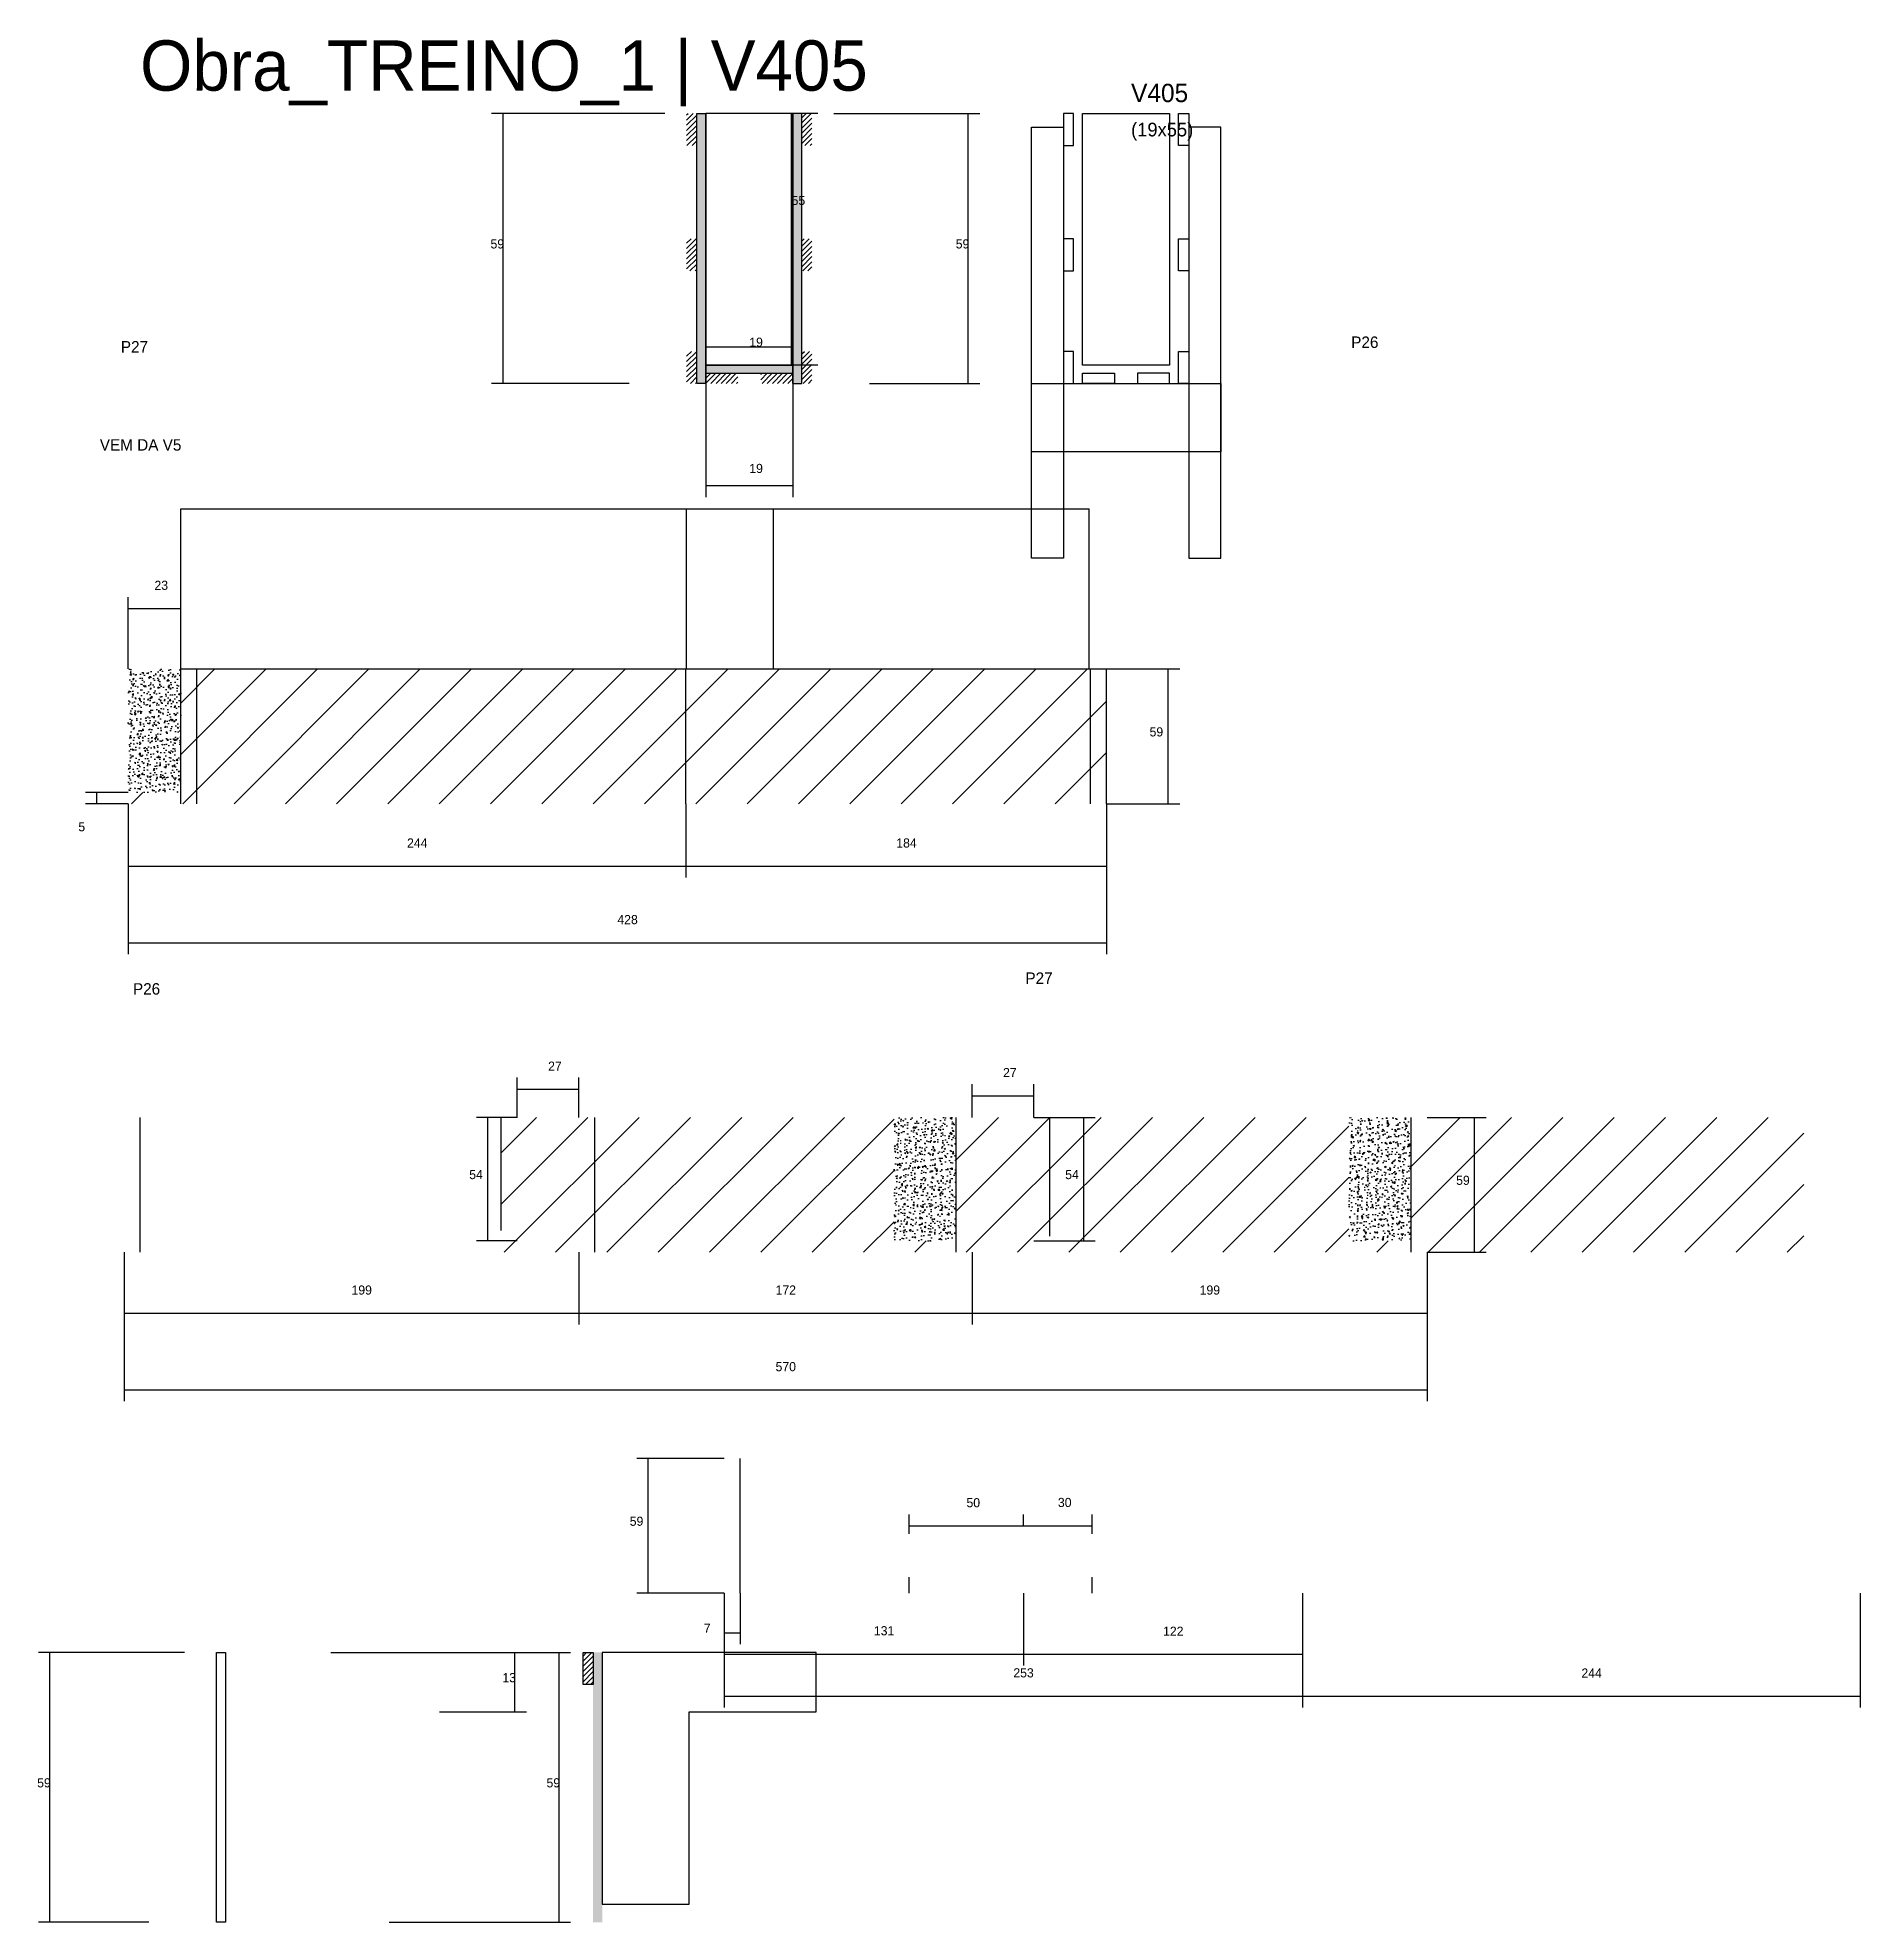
# Model space of a CAD drawing. Header units: metres. Extents: x -132 to 34800, y -36000 to 1848.
# Drawn here: x 11635 to 12432, y -4461 to -3637 of the extents above; entities that cross this region are included whole.
import ezdxf

# ---------------------------------------------------------------- set-up
doc = ezdxf.new("R2010")
doc.units = ezdxf.units.M
for name, color, linetype in [('CONCRETO', 251, 'Continuous'), ('COTA', 4, 'Continuous'), ('Cota Seção (2x)', 4, 'Continuous'), ('Hachura', 253, 'Continuous'), ('LABEL_ID', 3, 'Continuous'), ('Madeira', 126, 'Continuous'), ('NOMENCLATURA', 7, 'Continuous'), ('Painéis', 200, 'Continuous'), ('REAPROVEITAMENTO', 251, 'Continuous'), ('SARR_2.2x7', 40, 'Continuous'), ('SARR_3.5x7', 81, 'Continuous'), ('SARR_EDITAR', 141, 'Continuous'), ('Texto Seção', 7, 'Continuous')]:
    doc.layers.add(name, color=color, linetype=linetype)

msp = doc.modelspace()

# ---------------------------------------------------------------- texts
at = {"layer": 'COTA'}
for s, p in [('59', (11833.3, -3729)), ('59', (12036.8, -3729)), ('19', (11946.5, -3827.2)), ('59', (12121.6, -3942.4)), ('244', (11796.8, -3991)), ('184', (12010.8, -3991)), ('428', (11888.8, -4024.5)), ('27', (11858.5, -4088.6)), ('27', (12057.5, -4091.4)), ('54', (11824, -4136)), ('54', (12084.7, -4136)), ('59', (12255.7, -4138.5)), ('199', (11772.5, -4186.5)), ('172', (11958, -4186.5)), ('199', (12143.5, -4186.5)), ('570', (11958, -4220)), ('50', (12041.5, -4279.5)), ('7', (11926.6, -4334.4)), ('131', (12001, -4335.5)), ('122', (12127.5, -4335.7)), ('13', (11838.5, -4356)), ('59', (11635, -4402)), ('59', (11857.8, -4402))]:
    msp.add_text(s, height=4, dxfattribs=at).set_placement(p)
at = {"layer": 'Cota Seção (2x)'}
for s, p in [('55', (11965, -3710)), ('19', (11946.5, -3772)), ('23', (11686.3, -3878.3)), ('5', (11653, -3983.9)), ('30', (12081.5, -4279.4)), ('59', (11894.2, -4287.6)), ('253', (12062, -4353.9)), ('244', (12310.5, -4354))]:
    msp.add_text(s, height=4, dxfattribs=at).set_placement(p)
at = {"layer": 'LABEL_ID'}
msp.add_text('Obra_TREINO_1 | V405', height=22, dxfattribs=at).set_placement((11680, -3660))
at = {"layer": 'NOMENCLATURA'}
for s, p in [('P27', (11671.6, -3774.5)), ('P26', (12209.8, -3772.5)), ('P27', (12067.3, -4050.6)), ('P26', (11676.9, -4055.3))]:
    msp.add_text(s, height=5, dxfattribs=at).set_placement(p)
at = {"layer": 'Texto Seção'}
for s, height, p in [('V405', 8, (12113.5, -3665)), ('(19x55)', 6, (12113.5, -3680)), ('VEM DA V5', 5, (11662.4, -3817.4))]:
    msp.add_text(s, height=height, dxfattribs=at).set_placement(p)

# ---------------------------------------------------------------- hatches: boundary and pattern name
at = {"layer": 'COTA'}
h = msp.add_hatch(dxfattribs=at)
h.set_pattern_fill('AR-CONC', scale=0.03)
h.paths.add_polyline_path([(11697.8, -3912.9), (11674.8, -3912.9), (11674.8, -3912.9), (11674.8, -3966.9), (11674.8, -3966.9), (11697.8, -3966.9), (11697.8, -3966.9), (11697.8, -3912.9)])
h = msp.add_hatch(dxfattribs=at)
h.set_pattern_fill('AR-CONC', scale=0.03)
h.paths.add_polyline_path([(12036.8, -4109), (12009.8, -4109), (12009.8, -4163), (12036.8, -4163)])
h = msp.add_hatch(dxfattribs=at)
h.set_pattern_fill('AR-CONC', scale=0.03)
h.paths.add_polyline_path([(12235.8, -4111.2), (12235.8, -4109), (12208.8, -4109), (12208.8, -4163), (12235.8, -4163)])
at = {"layer": 'Hachura'}
h = msp.add_hatch(dxfattribs=at)
h.set_pattern_fill('ANSI31', scale=0.5)
h.paths.add_polyline_path([(11919.1, -3684), (11923.5, -3684), (11923.5, -3684), (11923.5, -3670), (11923.5, -3670), (11919.1, -3670), (11919.1, -3670), (11919.1, -3684)])
h = msp.add_hatch(color=8, dxfattribs=at)
h.dxf.hatch_style = 1
h.paths.add_polyline_path([(11927.5, -3670), (11923.5, -3670), (11923.5, -3670), (11923.5, -3788), (11923.5, -3788), (11927.5, -3788), (11927.5, -3788), (11927.5, -3670)])
h = msp.add_hatch(color=8, dxfattribs=at)
h.dxf.hatch_style = 1
h.paths.add_polyline_path([(11969.5, -3670), (11965.5, -3670), (11965.5, -3670), (11965.5, -3788), (11965.5, -3788), (11969.5, -3788), (11969.5, -3788), (11969.5, -3670)])
h = msp.add_hatch(dxfattribs=at)
h.set_pattern_fill('ANSI31', scale=0.5)
h.paths.add_polyline_path([(11973.9, -3684), (11969.5, -3684), (11969.5, -3684), (11969.5, -3670), (11969.5, -3670), (11973.9, -3670), (11973.9, -3670), (11973.9, -3684)])
h = msp.add_hatch(dxfattribs=at)
h.set_pattern_fill('ANSI31', scale=0.5)
h.paths.add_polyline_path([(11919.1, -3738.8), (11923.5, -3738.8), (11923.5, -3738.8), (11923.5, -3724.8), (11923.5, -3724.8), (11919.1, -3724.8), (11919.1, -3724.8), (11919.1, -3738.8)])
h = msp.add_hatch(dxfattribs=at)
h.set_pattern_fill('ANSI31', scale=0.5)
h.paths.add_polyline_path([(11973.9, -3738.8), (11969.5, -3738.8), (11969.5, -3738.8), (11969.5, -3724.8), (11969.5, -3724.8), (11973.9, -3724.8), (11973.9, -3724.8), (11973.9, -3738.8)])
h = msp.add_hatch(dxfattribs=at)
h.set_pattern_fill('ANSI31', scale=0.5)
h.paths.add_polyline_path([(11919.1, -3788), (11923.5, -3788), (11923.5, -3788), (11923.5, -3774), (11923.5, -3774), (11919.1, -3774), (11919.1, -3774), (11919.1, -3788)])
h = msp.add_hatch(dxfattribs=at)
h.set_pattern_fill('ANSI31', scale=0.5)
h.paths.add_polyline_path([(11973.9, -3788), (11969.5, -3788), (11969.5, -3788), (11969.5, -3774), (11969.5, -3774), (11973.9, -3774), (11973.9, -3774), (11973.9, -3788)])
h = msp.add_hatch(color=8, dxfattribs=at)
h.dxf.hatch_style = 1
h.paths.add_polyline_path([(11965.5, -3783.6), (11965.5, -3780), (11965.5, -3780), (11927.5, -3780), (11927.5, -3780), (11927.5, -3783.6), (11927.5, -3783.6), (11965.5, -3783.6)])
h = msp.add_hatch(dxfattribs=at)
h.set_pattern_fill('ANSI31', scale=0.5)
h.paths.add_polyline_path([(11927.5, -3788), (11927.5, -3783.6), (11927.5, -3783.6), (11941.5, -3783.6), (11941.5, -3783.6), (11941.5, -3788), (11941.5, -3788), (11927.5, -3788)])
h = msp.add_hatch(dxfattribs=at)
h.set_pattern_fill('ANSI31', scale=0.5)
h.paths.add_polyline_path([(11965.5, -3788), (11965.5, -3783.6), (11965.5, -3783.6), (11951.5, -3783.6), (11951.5, -3783.6), (11951.5, -3788), (11951.5, -3788), (11965.5, -3788)])
h = msp.add_hatch(dxfattribs=at)
h.set_pattern_fill('ANSI31', scale=0.5)
h.paths.add_polyline_path([(11878.2, -4357), (11873.8, -4357), (11873.8, -4357), (11873.8, -4343), (11873.8, -4343), (11878.2, -4343), (11878.2, -4343), (11878.2, -4357)])
h = msp.add_hatch(color=8, dxfattribs=at)
h.dxf.hatch_style = 1
h.paths.add_polyline_path([(11878.2, -4343), (11882.2, -4343), (11882.2, -4343), (11882.2, -4461), (11882.2, -4461), (11878.2, -4461), (11878.2, -4461), (11878.2, -4343)])
at = {"layer": 'REAPROVEITAMENTO'}
h = msp.add_hatch(dxfattribs=at)
h.set_pattern_fill('ANSI31', scale=5)
h.paths.add_polyline_path([(11697.8, -3966.9), (11674.8, -3966.9), (11674.8, -3966.9), (11674.8, -3971.9), (11674.8, -3971.9), (11918.8, -3971.9), (11918.8, -3971.9), (11918.8, -3912.9), (11918.8, -3912.9), (11697.8, -3912.9), (11697.8, -3912.9), (11697.8, -3966.9)])
h = msp.add_hatch(dxfattribs=at)
h.set_pattern_fill('ANSI31', scale=5)
h.paths.add_polyline_path([(12102.8, -3971.9), (12102.8, -3912.9), (12102.8, -3912.9), (11918.8, -3912.9), (11918.8, -3912.9), (11918.8, -3971.9), (11918.8, -3971.9), (12102.8, -3971.9)])
h = msp.add_hatch(dxfattribs=at)
h.set_pattern_fill('ANSI31', scale=5)
h.paths.add_polyline_path([(12009.8, -4163), (12009.8, -4109), (12009.8, -4109), (11837.8, -4109), (11837.8, -4109), (11837.8, -4168), (11837.8, -4168), (12036.8, -4168), (12036.8, -4168), (12036.8, -4163), (12036.8, -4163), (12009.8, -4163)])
h = msp.add_hatch(dxfattribs=at)
h.set_pattern_fill('ANSI31', scale=5)
h.paths.add_polyline_path([(12208.8, -4168), (12208.8, -4109), (12208.8, -4109), (12036.8, -4109), (12036.8, -4109), (12036.8, -4168), (12036.8, -4168), (12208.8, -4168)])
h = msp.add_hatch(dxfattribs=at)
h.set_pattern_fill('ANSI31', scale=5)
h.paths.add_polyline_path([(12235.8, -4163), (12208.8, -4163), (12208.8, -4163), (12208.8, -4168), (12208.8, -4168), (12407.8, -4168), (12407.8, -4168), (12407.8, -4109), (12407.8, -4109), (12235.8, -4109), (12235.8, -4109), (12235.8, -4163)])

# ---------------------------------------------------------------- linework, layer by layer
at = {"layer": 'CONCRETO'}
for points in [[(11927.5, -3780), (11965.5, -3780), (11965.5, -3670), (11927.5, -3670)], [(12092.3, -3670), (12092.3, -3670), (12130.3, -3670), (12130.3, -3698), (12130.3, -3698), (12130.3, -3780), (12092.3, -3780), (12092.3, -3670)], [(11975.8, -4369), (11975.8, -4343), (11920.2, -4343), (11920.2, -4343), (11882.2, -4343), (11882.2, -4453), (11920.2, -4453), (11920.2, -4369)]]:
    msp.add_lwpolyline(points, close=True, dxfattribs=at)
at = {"layer": 'COTA'}
for p, q in [((11909.5, -3670), (11833.8, -3670)), ((11838.8, -3788), (11838.8, -3670)), ((11983.5, -3670), (12047.3, -3670)), ((12042.3, -3788), (12042.3, -3670)), ((11893.9, -3788), (11833.8, -3788)), ((11927.5, -3788), (11927.5, -3837.7)), ((11965.5, -3788), (11965.5, -3837.7)), ((11999.1, -3788), (12047.3, -3788)), ((11927.5, -3832.7), (11965.5, -3832.7)), ((12102.8, -3912.9), (12134.8, -3912.9)), ((12129.8, -3971.9), (12129.8, -3912.9)), ((11674.8, -3971.9), (11674.8, -4004.1)), ((11674.8, -3971.9), (11674.8, -4037.6)), ((11918.8, -3971.9), (11918.8, -4004.1)), ((11918.8, -3971.9), (11918.8, -4004.1)), ((12102.8, -3971.9), (12102.8, -4004.1)), ((12102.8, -3971.9), (12102.8, -4037.6)), ((12102.8, -3971.9), (12134.8, -3971.9)), ((11674.8, -3999.1), (11918.8, -3999.1)), ((11918.8, -3999.1), (12102.8, -3999.1)), ((11674.8, -4032.6), (12102.8, -4032.6)), ((11845, -4109), (11845, -4091.6)), ((11872, -4109), (11872, -4091.6)), ((12044, -4109), (12044, -4094.5)), ((12071, -4109), (12071, -4094.5)), ((11845, -4096.6), (11872, -4096.6)), ((12044, -4099.5), (12071, -4099.5)), ((11845, -4109), (11827.1, -4109)), ((11832.1, -4163), (11832.1, -4109)), ((12071, -4109), (12097.8, -4109)), ((12092.8, -4163), (12092.8, -4109)), ((12243, -4109), (12268.8, -4109)), ((12263.8, -4168), (12263.8, -4109)), ((11673, -4168), (11673, -4199.6)), ((11673, -4168), (11673, -4233.1)), ((11845, -4163), (11827.1, -4163)), ((11872, -4168), (11872, -4199.6)), ((11872, -4168), (11872, -4199.6)), ((12044, -4168), (12044, -4199.6)), ((12044, -4168), (12044, -4199.6)), ((12071, -4163), (12097.8, -4163)), ((12243, -4168), (12243, -4199.6)), ((12243, -4168), (12243, -4233.1)), ((12243, -4168), (12268.8, -4168)), ((11673, -4194.6), (11872, -4194.6)), ((11872, -4194.6), (12044, -4194.6)), ((12044, -4194.6), (12243, -4194.6)), ((11673, -4228.1), (12243, -4228.1)), ((12016.5, -4287.6), (12016.5, -4282.6)), ((12066.5, -4287.6), (12066.5, -4282.6)), ((12016.5, -4287.6), (12066.5, -4287.6)), ((11935.5, -4317.1), (11935.5, -4348.7)), ((11935.5, -4317.1), (11935.5, -4339.4)), ((11942.5, -4317.1), (11942.5, -4339.4)), ((12066.5, -4317.1), (12066.5, -4348.7)), ((12066.5, -4317.1), (12066.5, -4348.7)), ((12188.5, -4317.1), (12188.5, -4348.7)), ((11935.5, -4334.4), (11942.5, -4334.4)), ((11699.4, -4343), (11635.5, -4343)), ((11640.5, -4461), (11640.5, -4343)), ((11763.4, -4343), (11868.3, -4343)), ((11811, -4343), (11849, -4343)), ((11844, -4369), (11844, -4343)), ((11863.3, -4461), (11863.3, -4343)), ((11935.5, -4343.7), (12066.5, -4343.7)), ((12066.5, -4343.7), (12188.5, -4343.7)), ((11811, -4369), (11849, -4369)), ((11683.8, -4461), (11635.5, -4461)), ((11789, -4461), (11868.3, -4461))]:
    msp.add_line(p, q, dxfattribs=at)
at = {"layer": 'Cota Seção (2x)'}
for p, q in [((11976.5, -3670), (11960, -3670)), ((11965, -3780), (11965, -3670)), ((11927.5, -3788), (11927.5, -3767)), ((11927.5, -3772), (11965.5, -3772)), ((11965.5, -3788), (11965.5, -3767)), ((11976.5, -3780), (11960, -3780)), ((11674.8, -3912.9), (11674.8, -3881.5)), ((11697.8, -3912.9), (11697.8, -3881.5)), ((11674.8, -3886.5), (11697.8, -3886.5)), ((11674.8, -3966.9), (11656.1, -3966.9)), ((11674.8, -3971.9), (11656.1, -3971.9)), ((11661.1, -3971.9), (11661.1, -3966.9)), ((11935.5, -4258.1), (11897.3, -4258.1)), ((11902.3, -4317.1), (11902.3, -4258.1)), ((12066.5, -4287.6), (12066.5, -4282.6)), ((12096.5, -4287.6), (12096.5, -4282.6)), ((12066.5, -4287.6), (12096.5, -4287.6)), ((11935.5, -4317.1), (11897.3, -4317.1)), ((11935.5, -4317.1), (11935.5, -4367.1)), ((12188.5, -4317.1), (12188.5, -4367.1)), ((12188.5, -4317.1), (12188.5, -4367.1)), ((12432.5, -4317.1), (12432.5, -4367.1)), ((11935.5, -4362.1), (12188.5, -4362.1)), ((12188.5, -4362.1), (12432.5, -4362.1))]:
    msp.add_line(p, q, dxfattribs=at)
at = {"layer": 'Madeira'}
for points in [[(12083.9, -3684), (12088.3, -3684), (12088.3, -3670), (12083.9, -3670)], [(12138.7, -3684), (12134.3, -3684), (12134.3, -3670), (12138.7, -3670)], [(12083.9, -3738.8), (12088.3, -3738.8), (12088.3, -3724.8), (12083.9, -3724.8)], [(12138.7, -3738.8), (12134.3, -3738.8), (12134.3, -3724.8), (12138.7, -3724.8)], [(12083.9, -3788), (12088.3, -3788), (12088.3, -3774), (12083.9, -3774)], [(12138.7, -3788), (12134.3, -3788), (12134.3, -3774), (12138.7, -3774)], [(12092.3, -3788), (12092.3, -3783.6), (12106.3, -3783.6), (12106.3, -3788)], [(12130.3, -3788), (12130.3, -3783.6), (12116.3, -3783.6), (12116.3, -3788)], [(11878.2, -4357), (11873.8, -4357), (11873.8, -4343), (11878.2, -4343)]]:
    msp.add_lwpolyline(points, close=True, dxfattribs=at)
at = {"layer": 'Painéis'}
for p, q in [((11927.5, -3788), (11927.5, -3670)), ((11965.5, -3788), (11965.5, -3670)), ((11927.5, -3780), (11965.5, -3780)), ((11927.5, -3783.6), (11927.5, -3780)), ((11965.5, -3783.6), (11965.5, -3780)), ((11697.8, -3842.9), (11919.1, -3842.9)), ((11697.8, -3912.9), (11697.8, -3842.9)), ((11919.1, -3912.9), (11919.1, -3842.9)), ((11919.1, -3842.9), (11957.1, -3842.9)), ((11919.1, -3912.9), (11919.1, -3842.9)), ((11957.1, -3912.9), (11957.1, -3842.9)), ((11957.1, -3842.9), (12095.1, -3842.9)), ((11957.1, -3912.9), (11957.1, -3842.9)), ((12095.1, -3912.9), (12095.1, -3842.9)), ((11697.8, -3912.9), (12102.8, -3912.9)), ((11697.8, -3966.9), (11697.8, -3912.9)), ((11697.8, -3912.9), (11919.1, -3912.9)), ((11918.8, -3971.9), (11918.8, -3912.9)), ((11919.1, -3912.9), (11957.1, -3912.9)), ((11957.1, -3912.9), (12095.1, -3912.9)), ((12102.8, -3971.9), (12102.8, -3912.9))]:
    msp.add_line(p, q, dxfattribs=at)
for points in [[(11923.5, -3670), (11927.5, -3670), (11927.5, -3788), (11923.5, -3788)], [(11969.5, -3670), (11965.5, -3670), (11965.5, -3788), (11969.5, -3788)], [(11965.5, -3783.6), (11965.5, -3780), (11927.5, -3780), (11927.5, -3783.6)], [(11713.4, -4343), (11717.4, -4343), (11717.4, -4461), (11713.4, -4461)]]:
    msp.add_lwpolyline(points, close=True, dxfattribs=at)
at = {"layer": 'SARR_2.2x7'}
for p, q in [((11704.8, -3971.9), (11704.8, -3912.9)), ((12095.8, -3971.9), (12095.8, -3912.9)), ((11680, -4168), (11680, -4109)), ((11838, -4158.5), (11838, -4109)), ((11879, -4168), (11879, -4109)), ((12037, -4168), (12037, -4109)), ((12078, -4161), (12078, -4109)), ((12236, -4168), (12236, -4109)), ((11942.5, -4317.1), (11942.5, -4258.1)), ((12016.5, -4291.1), (12016.5, -4284.1)), ((12096.5, -4291.1), (12096.5, -4284.1)), ((12016.5, -4317.1), (12016.5, -4310.1)), ((12096.5, -4317.1), (12096.5, -4310.1))]:
    msp.add_line(p, q, dxfattribs=at)
at = {"layer": 'SARR_3.5x7'}
for points in [[(12069.9, -3676), (12083.9, -3676), (12083.9, -3864.4), (12069.9, -3864.4)], [(12152.7, -3676), (12138.7, -3676), (12138.7, -3864.4), (12152.7, -3864.4)], [(12069.9, -3788), (12152.7, -3788), (12152.7, -3818), (12069.9, -3818)]]:
    msp.add_lwpolyline(points, close=True, dxfattribs=at)
at = {"layer": 'SARR_EDITAR'}
msp.add_line((11697.8, -3971.9), (11697.8, -3966.9), dxfattribs=at)

msp.set_redraw_order([(e.dxf.handle, doc.entitydb.next_handle()) for e in msp.query("TEXT MTEXT ATTDEF DIMENSION ARC_DIMENSION")])  # texts and dimensions are drawn at this point

doc.saveas('drawing.dxf')
